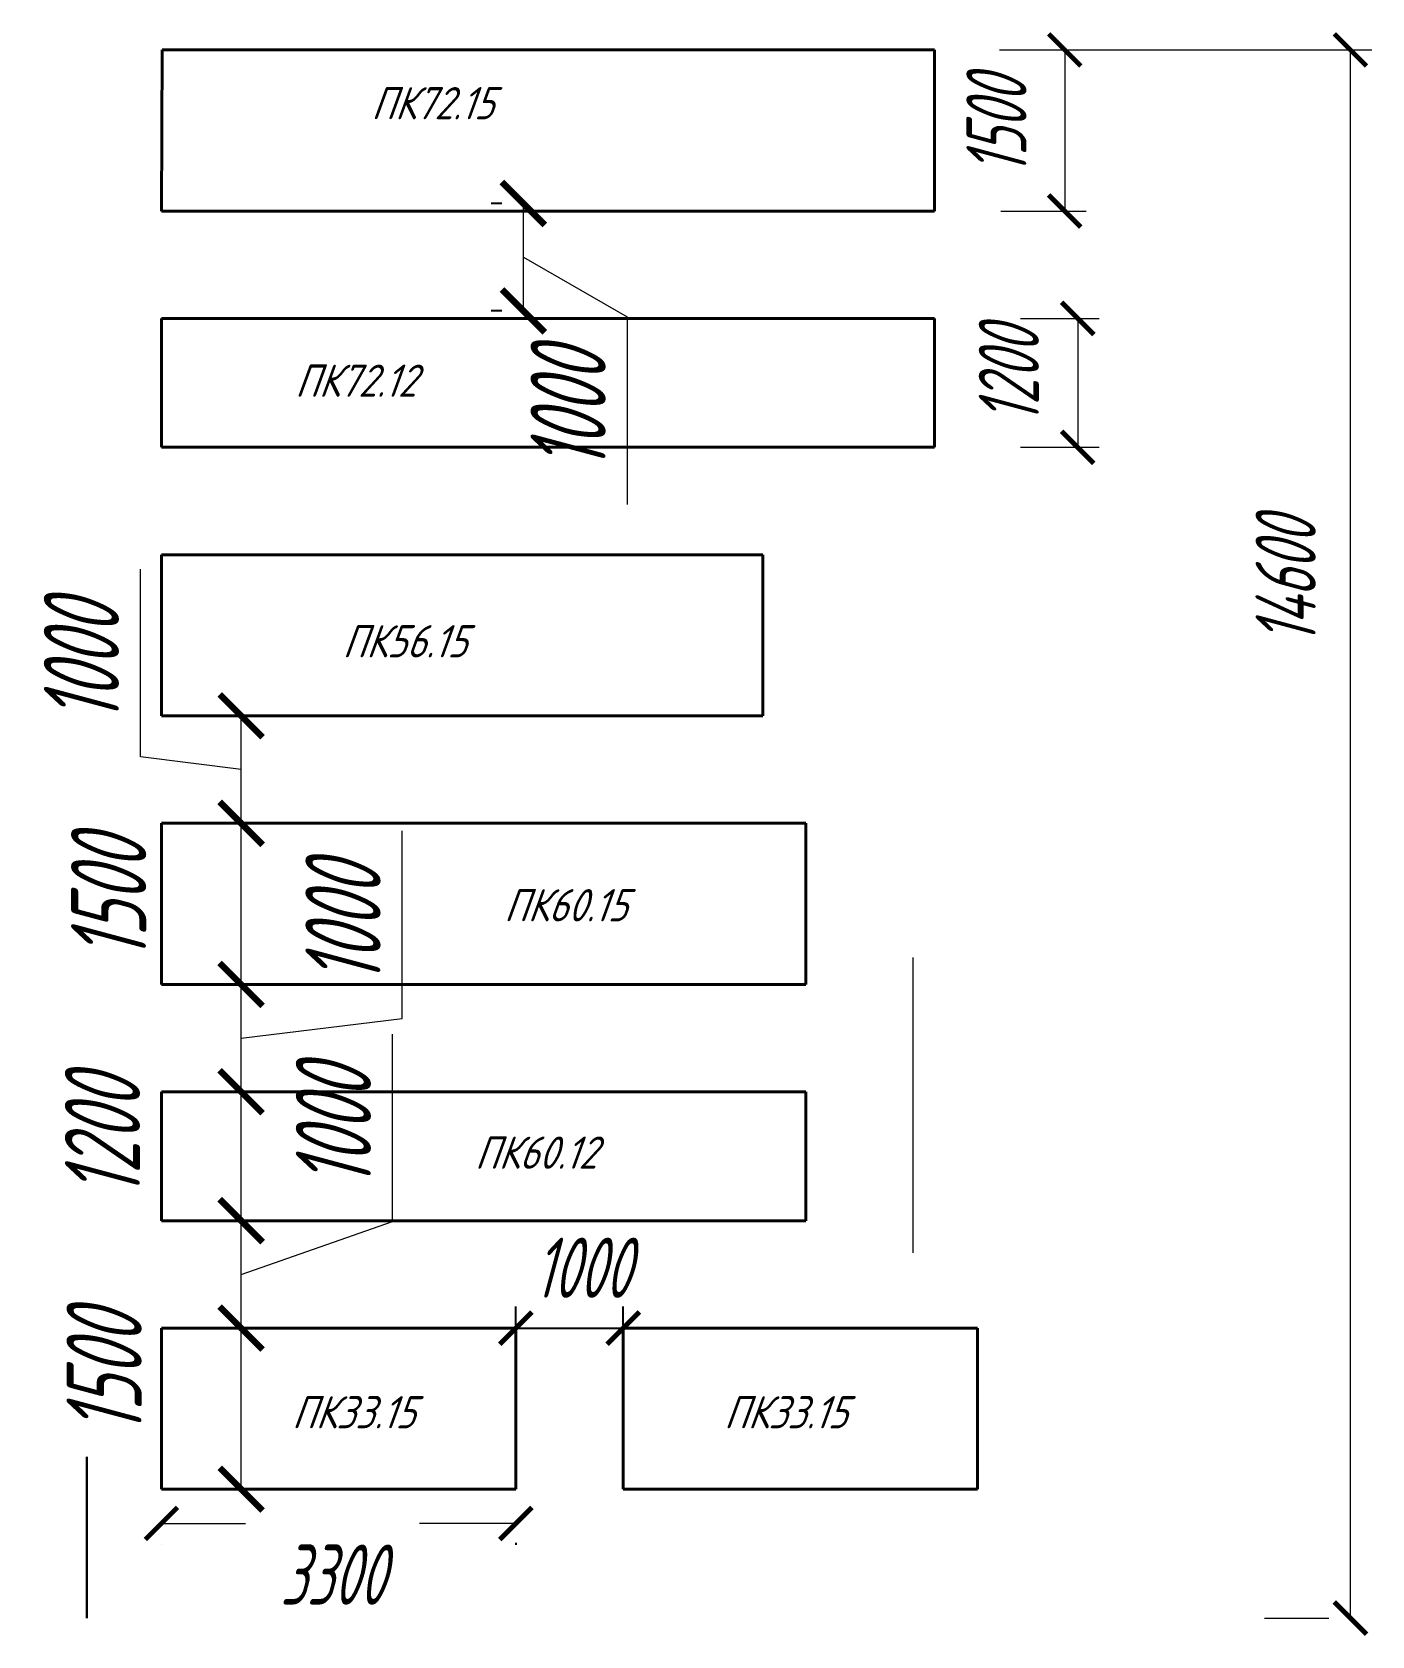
# Model space of a CAD drawing. Header units: millimetres. Extents: x -1464 to 2476, y -104 to 849.
# Drawn here: x 417.6 to 480, y -104 to -29.3 of the extents above; entities that cross this region are included whole.
import ezdxf

# ---------------------------------------------------------------- set-up
doc = ezdxf.new("R2010")
doc.units = ezdxf.units.MM
for name, color, linetype, lineweight in [('0.25', 7, 'Continuous', 25), ('0.3', 7, 'Continuous', 30), ('0.5', 7, 'Continuous', 50), ('Размеры', 7, 'Continuous', 20)]:
    doc.layers.add(name, color=color, linetype=linetype, lineweight=lineweight)
doc.styles.add('2.8', font='txt.shx', dxfattribs={"width": 0.6, "oblique": 15, "height": 2.8})
doc.styles.add('EEW3.0', font='txt.shx', dxfattribs={"width": 0.8, "oblique": 20, "height": 3})
doc.styles.add('мой', font='txt.shx', dxfattribs={"width": 0.6, "oblique": 15, "height": 3.5})
doc.dimstyles.new('1   200', dxfattribs={"dimtxt": 2.8, "dimasz": 1.5, "dimexe": 1, "dimexo": 4, "dimgap": 1, "dimtad": 1, "dimdec": 0, "dimlfac": 200, "dimtxsty": '2.8', "dimblk": 'ARCHTICK', "dimcen": 3, "dimclrd": 256, "dimclre": 256, "dimclrt": 256, "dimadec": 0, "dimazin": 0, "dimtfac": 1, "dimtdec": 0, "dimtmove": 0, "dimatfit": 3, "dimfxl": 1, "dimlwd": 25, "dimlwe": -1, "dimarcsym": 0})
doc.dimstyles.new('1200-2.5мм', dxfattribs={"dimtxt": 2, "dimasz": 2, "dimexe": 1.5, "dimexo": 1, "dimgap": 1, "dimtad": 1, "dimdec": 0, "dimlfac": 200, "dimtxsty": 'мой', "dimblk": 'ARCHTICK', "dimcen": 6, "dimclrd": 256, "dimclre": 256, "dimclrt": 256, "dimadec": 0, "dimazin": 0, "dimtfac": 1, "dimtdec": 0, "dimtmove": 0, "dimatfit": 2, "dimfxl": 1, "dimlwd": -1, "dimlwe": -1, "dimarcsym": 0})

msp = doc.modelspace()

# ---------------------------------------------------------------- texts
at = {"layer": '0.25', "style": 'EEW3.0', "oblique": 20, "width": 0.8}
for s, p in [('ПК72.15', (433.358, -33.4092)), ('ПК72.12', (429.8112, -46.3278)), ('ПК56.15', (432.0205, -58.4561)), ('ПК60.12', (438.1833, -82.2607)), ('ПК33.15', (429.6664, -94.3453)), ('ПК33.15', (449.786, -94.3453))]:
    msp.add_text(s, height=1.5, dxfattribs=at).set_placement(p)
at = {"layer": '0.25', "lineweight": 25, "style": 'EEW3.0', "oblique": 20, "width": 0.8}
msp.add_text('ПК60.15', height=1.5, dxfattribs=at).set_placement((439.5402, -70.7435))

# ---------------------------------------------------------------- blocks, each defined once
blk = doc.blocks.new('_ArchTick')
at = {"layer": 'Размеры', "color": 0, "lineweight": 0, "const_width": 0.15}
blk.add_lwpolyline([(-0.5, -0.5), (0.5, 0.5)], dxfattribs=at)
blk = doc.blocks.new('*D100')
at = {"layer": '0.25', "transparency": 16777216}
for p, q in [((440.095, -89.536), (440.095, -88.679)), ((445.095, -89.536), (445.095, -88.679))]:
    blk.add_line(p, q, dxfattribs=at)
at = {"layer": '0.25', "lineweight": 25, "transparency": 16777216}
blk.add_line((440.095, -89.679), (445.095, -89.679), dxfattribs=at)
at = {"layer": 'Defpoints', "color": 0, "lineweight": 20, "transparency": 16777216}
for p in [(445.095, -89.679), (440.095, -93.536), (445.095, -93.536)]:
    blk.add_point(p, dxfattribs=at)
at = {"layer": '0.25', "lineweight": 25, "transparency": 16777216, "xscale": 1.5, "yscale": 1.5, "zscale": 1.5, "rotation": 180}
blk.add_blockref('_ArchTick', (440.095, -89.679), dxfattribs=at)
at = {"layer": '0.25', "lineweight": 25, "transparency": 16777216, "xscale": 1.5, "yscale": 1.5, "zscale": 1.5}
blk.add_blockref('_ArchTick', (445.095, -89.679), dxfattribs=at)
at = {"layer": '0.25', "transparency": 16777216, "insert": (443.184, -86.869), "char_height": 2.8, "attachment_point": 5, "style": '2.8'}
blk.add_mtext('1000', dxfattribs=at)
blk = doc.blocks.new('*D80')
at = {"layer": '0.25', "transparency": 16777216}
for p, q in [((439.447, -37.33), (438.947, -37.33)), ((439.447, -42.33), (438.947, -42.33))]:
    blk.add_line(p, q, dxfattribs=at)
at = {"layer": '0.25', "lineweight": 15, "transparency": 16777216}
for p, q in [((440.447, -42.33), (440.447, -37.33)), ((440.447, -39.83), (445.28, -42.604)), ((445.28, -42.604), (445.28, -51.335))]:
    blk.add_line(p, q, dxfattribs=at)
at = {"layer": 'Defpoints', "color": 0, "lineweight": 20, "transparency": 16777216}
for p in [(440.447, -37.33), (440.447, -37.33), (440.447, -42.33)]:
    blk.add_point(p, dxfattribs=at)
at = {"layer": '0.25', "lineweight": 15, "transparency": 16777216, "xscale": 2, "yscale": 2, "zscale": 2}
for p, rotation in [((440.447, -37.33), 90), ((440.447, -42.33), 270)]:
    blk.add_blockref('_ArchTick', p, dxfattribs=dict(at, rotation=rotation))
at = {"layer": '0.25', "transparency": 16777216, "insert": (442.53, -46.97), "char_height": 3.5, "attachment_point": 5, "rotation": 90, "style": 'мой'}
blk.add_mtext('1000', dxfattribs=at)
blk = doc.blocks.new('*D81')
at = {"layer": '0.25', "lineweight": 15, "transparency": 16777216}
for p, q in [((462.621, -30.179), (466.651, -30.179)), ((465.651, -30.179), (465.651, -37.679)), ((462.684, -37.679), (466.651, -37.679))]:
    blk.add_line(p, q, dxfattribs=at)
at = {"layer": 'Defpoints', "color": 0, "lineweight": 20, "transparency": 16777216}
for p in [(458.621, -30.179), (458.684, -37.679), (465.651, -37.679)]:
    blk.add_point(p, dxfattribs=at)
at = {"layer": '0.25', "lineweight": 15, "transparency": 16777216, "xscale": 1.5, "yscale": 1.5, "zscale": 1.5}
for p, rotation in [((465.651, -30.179), 90), ((465.651, -37.679), 270)]:
    blk.add_blockref('_ArchTick', p, dxfattribs=dict(at, rotation=rotation))
at = {"layer": '0.25', "transparency": 16777216, "insert": (462.471, -33.729), "char_height": 2.8, "attachment_point": 5, "rotation": 90, "style": '2.8'}
blk.add_mtext('1500', dxfattribs=at)
blk = doc.blocks.new('*D101')
at = {"layer": '0.25', "lineweight": 15, "transparency": 16777216}
for p, q in [((463.595, -42.679), (467.256, -42.679)), ((466.256, -42.679), (466.256, -48.679)), ((463.595, -48.679), (467.256, -48.679))]:
    blk.add_line(p, q, dxfattribs=at)
at = {"layer": 'Defpoints', "color": 0, "lineweight": 20, "transparency": 16777216}
for p in [(459.595, -42.679), (459.595, -48.679), (466.256, -48.679)]:
    blk.add_point(p, dxfattribs=at)
at = {"layer": '0.25', "lineweight": 15, "transparency": 16777216, "xscale": 1.5, "yscale": 1.5, "zscale": 1.5}
for p, rotation in [((466.256, -42.679), 90), ((466.256, -48.679), 270)]:
    blk.add_blockref('_ArchTick', p, dxfattribs=dict(at, rotation=rotation))
at = {"layer": '0.25', "transparency": 16777216, "insert": (463.048, -45.347), "char_height": 2.8, "attachment_point": 5, "rotation": 90, "style": '2.8'}
blk.add_mtext('1200', dxfattribs=at)
blk = doc.blocks.new('*D82')
at = {"layer": '0.25', "lineweight": 15, "transparency": 16777216}
for p, q in [((423.595, -98.773), (427.508, -98.773)), ((440.095, -98.773), (435.608, -98.773))]:
    blk.add_line(p, q, dxfattribs=at)
at = {"layer": '0.25', "transparency": 16777216}
for p, q in [((423.595, -99.771), (423.595, -99.773)), ((440.095, -99.679), (440.095, -99.773))]:
    blk.add_line(p, q, dxfattribs=at)
at = {"layer": 'Defpoints', "color": 0, "lineweight": 20, "transparency": 16777216}
for p in [(423.595, -95.771), (440.095, -95.679), (440.095, -98.773)]:
    blk.add_point(p, dxfattribs=at)
at = {"layer": '0.25', "lineweight": 15, "transparency": 16777216, "xscale": 1.5, "yscale": 1.5, "zscale": 1.5, "rotation": 180}
blk.add_blockref('_ArchTick', (423.595, -98.773), dxfattribs=at)
at = {"layer": '0.25', "lineweight": 15, "transparency": 16777216, "xscale": 1.5, "yscale": 1.5, "zscale": 1.5}
blk.add_blockref('_ArchTick', (440.095, -98.773), dxfattribs=at)
at = {"layer": '0.25', "transparency": 16777216, "insert": (431.558, -101.156), "char_height": 2.8, "attachment_point": 5, "style": '2.8'}
blk.add_mtext('3300', dxfattribs=at)
blk = doc.blocks.new('*D83')
at = {"layer": '0.25', "lineweight": 15, "transparency": 16777216}
for p, q in [((434.351, -84.721), (434.351, -75.99)), ((427.305, -89.679), (427.305, -84.679)), ((427.305, -87.179), (434.351, -84.721))]:
    blk.add_line(p, q, dxfattribs=at)
at = {"layer": '0.25', "transparency": 16777216}
for p, q in [((428.087, -84.679), (425.805, -84.679)), ((428.087, -89.679), (425.805, -89.679))]:
    blk.add_line(p, q, dxfattribs=at)
at = {"layer": 'Defpoints', "color": 0, "lineweight": 20, "transparency": 16777216}
for p in [(427.305, -84.679), (429.087, -84.679), (429.087, -89.679)]:
    blk.add_point(p, dxfattribs=at)
at = {"layer": '0.25', "lineweight": 15, "transparency": 16777216, "xscale": 2, "yscale": 2, "zscale": 2}
for p, rotation in [((427.305, -84.679), 90), ((427.305, -89.679), 270)]:
    blk.add_blockref('_ArchTick', p, dxfattribs=dict(at, rotation=rotation))
at = {"layer": '0.25', "transparency": 16777216, "insert": (431.601, -80.355), "char_height": 3.5, "attachment_point": 5, "rotation": 90, "style": 'мой'}
blk.add_mtext('1000', dxfattribs=at)
blk = doc.blocks.new('*D84')
at = {"layer": '0.25', "transparency": 16777216}
for p, q in [((428.087, -89.679), (425.805, -89.679)), ((428.087, -97.179), (425.805, -97.179))]:
    blk.add_line(p, q, dxfattribs=at)
at = {"layer": '0.25', "lineweight": 15, "transparency": 16777216}
blk.add_line((427.305, -97.179), (427.305, -89.679), dxfattribs=at)
at = {"layer": 'Defpoints', "color": 0, "lineweight": 20, "transparency": 16777216}
for p in [(427.305, -89.679), (429.087, -89.679), (429.087, -97.179)]:
    blk.add_point(p, dxfattribs=at)
at = {"layer": '0.25', "lineweight": 15, "transparency": 16777216, "xscale": 2, "yscale": 2, "zscale": 2}
for p, rotation in [((427.305, -89.679), 90), ((427.305, -97.179), 270)]:
    blk.add_blockref('_ArchTick', p, dxfattribs=dict(at, rotation=rotation))
at = {"layer": '0.25', "transparency": 16777216, "insert": (420.925, -91.804), "char_height": 3.5, "attachment_point": 5, "rotation": 90, "style": 'мой'}
blk.add_mtext('1500', dxfattribs=at)
blk = doc.blocks.new('*D85')
at = {"layer": '0.25', "lineweight": 15, "transparency": 16777216}
for p, q in [((422.618, -63.085), (422.618, -54.354)), ((427.305, -66.179), (427.305, -61.179)), ((427.305, -63.679), (422.618, -63.085))]:
    blk.add_line(p, q, dxfattribs=at)
at = {"layer": '0.25', "transparency": 16777216}
for p, q in [((428.087, -61.179), (425.805, -61.179)), ((428.087, -66.179), (425.805, -66.179))]:
    blk.add_line(p, q, dxfattribs=at)
at = {"layer": 'Defpoints', "color": 0, "lineweight": 20, "transparency": 16777216}
for p in [(427.305, -61.179), (429.087, -61.179), (429.087, -66.179)]:
    blk.add_point(p, dxfattribs=at)
at = {"layer": '0.25', "lineweight": 15, "transparency": 16777216, "xscale": 2, "yscale": 2, "zscale": 2}
for p, rotation in [((427.305, -61.179), 90), ((427.305, -66.179), 270)]:
    blk.add_blockref('_ArchTick', p, dxfattribs=dict(at, rotation=rotation))
at = {"layer": '0.25', "transparency": 16777216, "insert": (419.868, -58.72), "char_height": 3.5, "attachment_point": 5, "rotation": 90, "style": 'мой'}
blk.add_mtext('1000', dxfattribs=at)
blk = doc.blocks.new('*D86')
at = {"layer": '0.25', "transparency": 16777216}
for p, q in [((428.087, -66.179), (425.805, -66.179)), ((428.087, -73.679), (425.805, -73.679))]:
    blk.add_line(p, q, dxfattribs=at)
at = {"layer": '0.25', "lineweight": 15, "transparency": 16777216}
blk.add_line((427.305, -73.679), (427.305, -66.179), dxfattribs=at)
at = {"layer": 'Defpoints', "color": 0, "lineweight": 20, "transparency": 16777216}
for p in [(427.305, -66.179), (429.087, -66.179), (429.087, -73.679)]:
    blk.add_point(p, dxfattribs=at)
at = {"layer": '0.25', "lineweight": 15, "transparency": 16777216, "xscale": 2, "yscale": 2, "zscale": 2}
for p, rotation in [((427.305, -66.179), 90), ((427.305, -73.679), 270)]:
    blk.add_blockref('_ArchTick', p, dxfattribs=dict(at, rotation=rotation))
at = {"layer": '0.25', "transparency": 16777216, "insert": (421.135, -69.722), "char_height": 3.5, "attachment_point": 5, "rotation": 90, "style": 'мой'}
blk.add_mtext('1500', dxfattribs=at)
blk = doc.blocks.new('*D87')
at = {"layer": '0.25', "lineweight": 15, "transparency": 16777216}
for p, q in [((434.798, -75.264), (434.798, -66.532)), ((427.305, -78.679), (427.305, -73.679)), ((427.305, -76.179), (434.798, -75.264))]:
    blk.add_line(p, q, dxfattribs=at)
at = {"layer": '0.25', "transparency": 16777216}
for p, q in [((428.087, -73.679), (425.805, -73.679)), ((428.087, -78.679), (425.805, -78.679))]:
    blk.add_line(p, q, dxfattribs=at)
at = {"layer": 'Defpoints', "color": 0, "lineweight": 20, "transparency": 16777216}
for p in [(427.305, -73.679), (429.087, -73.679), (429.087, -78.679)]:
    blk.add_point(p, dxfattribs=at)
at = {"layer": '0.25', "lineweight": 15, "transparency": 16777216, "xscale": 2, "yscale": 2, "zscale": 2}
for p, rotation in [((427.305, -73.679), 90), ((427.305, -78.679), 270)]:
    blk.add_blockref('_ArchTick', p, dxfattribs=dict(at, rotation=rotation))
at = {"layer": '0.25', "transparency": 16777216, "insert": (432.048, -70.898), "char_height": 3.5, "attachment_point": 5, "rotation": 90, "style": 'мой'}
blk.add_mtext('1000', dxfattribs=at)
blk = doc.blocks.new('*D88')
at = {"layer": '0.25', "transparency": 16777216}
for p, q in [((428.087, -78.679), (425.805, -78.679)), ((428.087, -84.679), (425.805, -84.679))]:
    blk.add_line(p, q, dxfattribs=at)
at = {"layer": '0.25', "lineweight": 15, "transparency": 16777216}
blk.add_line((427.305, -84.679), (427.305, -78.679), dxfattribs=at)
at = {"layer": 'Defpoints', "color": 0, "lineweight": 20, "transparency": 16777216}
for p in [(427.305, -78.679), (429.087, -78.679), (429.087, -84.679)]:
    blk.add_point(p, dxfattribs=at)
at = {"layer": '0.25', "lineweight": 15, "transparency": 16777216, "xscale": 2, "yscale": 2, "zscale": 2}
for p, rotation in [((427.305, -78.679), 90), ((427.305, -84.679), 270)]:
    blk.add_blockref('_ArchTick', p, dxfattribs=dict(at, rotation=rotation))
at = {"layer": '0.25', "transparency": 16777216, "insert": (420.848, -80.804), "char_height": 3.5, "attachment_point": 5, "rotation": 90, "style": 'мой'}
blk.add_mtext('1200', dxfattribs=at)
blk = doc.blocks.new('*D89')
at = {"layer": '0.25', "lineweight": 15, "transparency": 16777216}
for p, q in [((463.595, -30.179), (479.955, -30.179)), ((478.955, -103.179), (478.955, -30.179)), ((474.955, -103.179), (477.955, -103.179))]:
    blk.add_line(p, q, dxfattribs=at)
at = {"layer": 'Defpoints', "color": 0, "lineweight": 20, "transparency": 16777216}
for p in [(459.595, -30.179), (478.955, -30.179), (478.955, -103.179)]:
    blk.add_point(p, dxfattribs=at)
at = {"layer": '0.25', "lineweight": 15, "transparency": 16777216, "xscale": 1.5, "yscale": 1.5, "zscale": 1.5}
for p, rotation in [((478.955, -30.179), 90), ((478.955, -103.179), 270)]:
    blk.add_blockref('_ArchTick', p, dxfattribs=dict(at, rotation=rotation))
at = {"layer": '0.25', "transparency": 16777216, "insert": (475.939, -54.919), "char_height": 2.8, "attachment_point": 5, "rotation": 90, "style": '2.8'}
blk.add_mtext('14600', dxfattribs=at)

# ---------------------------------------------------------------- dimensions: what is measured, and where the dimension line sits
at = {"layer": '0.25'}
for base, p1, p2, dimstyle, override, picture, middle in [((465.651, -37.6792), (458.6209, -30.179), (458.6842, -37.6792), '1   200', {"dimtmove": 2, "dimlwd": 15, "dimlwe": 15}, '*D81', (462.4714, -33.7291)), ((478.9553, -30.179), (478.9553, -103.1792), (459.5951, -30.179), '1   200', {"dimtmove": 2, "dimlwd": 15, "dimlwe": 15}, '*D89', (475.9388, -54.9188)), ((440.4471, -37.3302), (440.4471, -42.3302), (440.4471, -37.3302), '1200-2.5мм', {"dimtmove": 1, "dimlwd": 15}, '*D80', (445.2802, -43.6038)), ((466.256, -48.6792), (459.5951, -42.6792), (459.5951, -48.6792), '1   200', {"dimtmove": 2, "dimlwd": 15, "dimlwe": 15}, '*D101', (463.0483, -45.3472)), ((427.3053, -61.1792), (429.0873, -66.1792), (429.0873, -61.1792), '1200-2.5мм', {"dimtmove": 1, "dimlwd": 15}, '*D85', (422.6176, -62.0853)), ((427.3053, -66.1792), (429.0873, -73.6792), (429.0873, -66.1792), '1200-2.5мм', {"dimtmove": 2, "dimlwd": 15}, '*D86', (421.1346, -69.722)), ((427.3053, -73.6792), (429.0873, -78.6792), (429.0873, -73.6792), '1200-2.5мм', {"dimtmove": 1, "dimlwd": 15}, '*D87', (434.7985, -74.2639)), ((427.3053, -84.6792), (429.0873, -89.6792), (429.0873, -84.6792), '1200-2.5мм', {"dimtmove": 1, "dimlwd": 15}, '*D83', (434.3514, -83.7212)), ((427.3053, -78.6792), (429.0873, -84.6792), (429.0873, -78.6792), '1200-2.5мм', {"dimtmove": 2, "dimlwd": 15}, '*D88', (420.8476, -80.8039)), ((427.3053, -89.6792), (429.0873, -97.1792), (429.0873, -89.6792), '1200-2.5мм', {"dimtmove": 2, "dimlwd": 15}, '*D84', (420.9246, -91.8039))]:
    dim = msp.add_linear_dim(base=base, p1=p1, p2=p2, angle=90, dimstyle=dimstyle, override=override, dxfattribs=at)
    dim.commit()
    dim.dimension.update_dxf_attribs({"geometry": picture, "text_midpoint": middle, "dimtype": 160})
for base, p1, p2, override, picture, middle in [((445.0951, -89.6792), (440.0951, -93.536), (445.0951, -93.536), {"dimtmove": 2}, '*D100', (443.1845, -86.8692)), ((440.0951, -98.7728), (423.5951, -95.7713), (440.0951, -95.6792), {"dimtmove": 2, "dimlwd": 15}, '*D82', (431.5579, -101.1557))]:
    dim = msp.add_linear_dim(base=base, p1=p1, p2=p2, dimstyle='1   200', override=override, dxfattribs=at)
    dim.commit()
    dim.dimension.update_dxf_attribs({"geometry": picture, "text_midpoint": middle, "dimtype": 160})

# ---------------------------------------------------------------- linework, layer by layer
at = {"layer": '0.3'}
msp.add_line((420.1234, -103.1792), (420.1234, -95.6792), dxfattribs=at)
at = {"layer": '0.5', "lineweight": 40}
for p, q in [((423.6209, -30.179), (423.5951, -37.6792)), ((423.6209, -30.179), (443.6209, -30.179)), ((459.5951, -30.179), (443.6209, -30.179)), ((459.5951, -37.6792), (459.5951, -30.179)), ((423.5951, -37.6792), (459.5951, -37.6792)), ((423.5951, -42.6792), (443.5951, -42.6792)), ((423.5951, -42.6792), (423.5951, -48.6792)), ((459.5951, -42.6792), (443.5951, -42.6792)), ((459.5951, -48.6792), (459.5951, -42.6792)), ((423.5951, -48.6792), (459.5951, -48.6792)), ((423.5951, -61.1792), (423.5951, -53.6792)), ((451.5951, -53.6792), (423.5951, -53.6792)), ((451.5951, -61.1792), (451.5951, -53.6792)), ((451.5951, -61.1792), (423.5951, -61.1792)), ((453.5951, -66.1792), (423.5951, -66.1792)), ((423.5951, -73.6792), (423.5951, -66.1792)), ((453.5951, -73.6792), (453.5951, -66.1792)), ((453.5951, -73.6792), (423.5951, -73.6792)), ((453.5951, -78.6792), (423.5951, -78.6792)), ((423.5951, -84.6792), (423.5951, -78.6792)), ((453.5951, -84.6792), (453.5951, -78.6792)), ((453.5951, -84.6792), (423.5951, -84.6792)), ((440.0951, -89.6792), (423.5951, -89.6792)), ((423.5951, -97.1792), (423.5951, -89.6792)), ((423.5951, -97.1792), (423.5951, -89.6792)), ((440.0951, -89.6792), (423.5951, -89.6792)), ((440.0951, -89.6792), (440.0951, -97.1792)), ((440.0951, -89.6792), (440.0951, -97.1792)), ((461.5951, -89.6792), (445.0951, -89.6792)), ((445.0951, -97.1792), (445.0951, -89.6792)), ((445.0951, -97.1792), (445.0951, -89.6792)), ((461.5951, -89.6792), (445.0951, -89.6792)), ((461.5951, -89.6792), (461.5951, -97.1792)), ((461.5951, -89.6792), (461.5951, -97.1792)), ((440.0951, -97.1792), (423.5951, -97.1792)), ((440.0951, -97.1792), (423.5951, -97.1792)), ((461.5951, -97.1792), (445.0951, -97.1792)), ((461.5951, -97.1792), (445.0951, -97.1792))]:
    msp.add_line(p, q, dxfattribs=at)
at = {"layer": '0.5', "lineweight": 15}
msp.add_line((458.5951, -86.1792), (458.5951, -72.4292), dxfattribs=at)

msp.set_redraw_order([(e.dxf.handle, doc.entitydb.next_handle()) for e in msp.query("TEXT MTEXT ATTDEF DIMENSION ARC_DIMENSION")])  # texts and dimensions are drawn at this point

doc.saveas('drawing.dxf')
